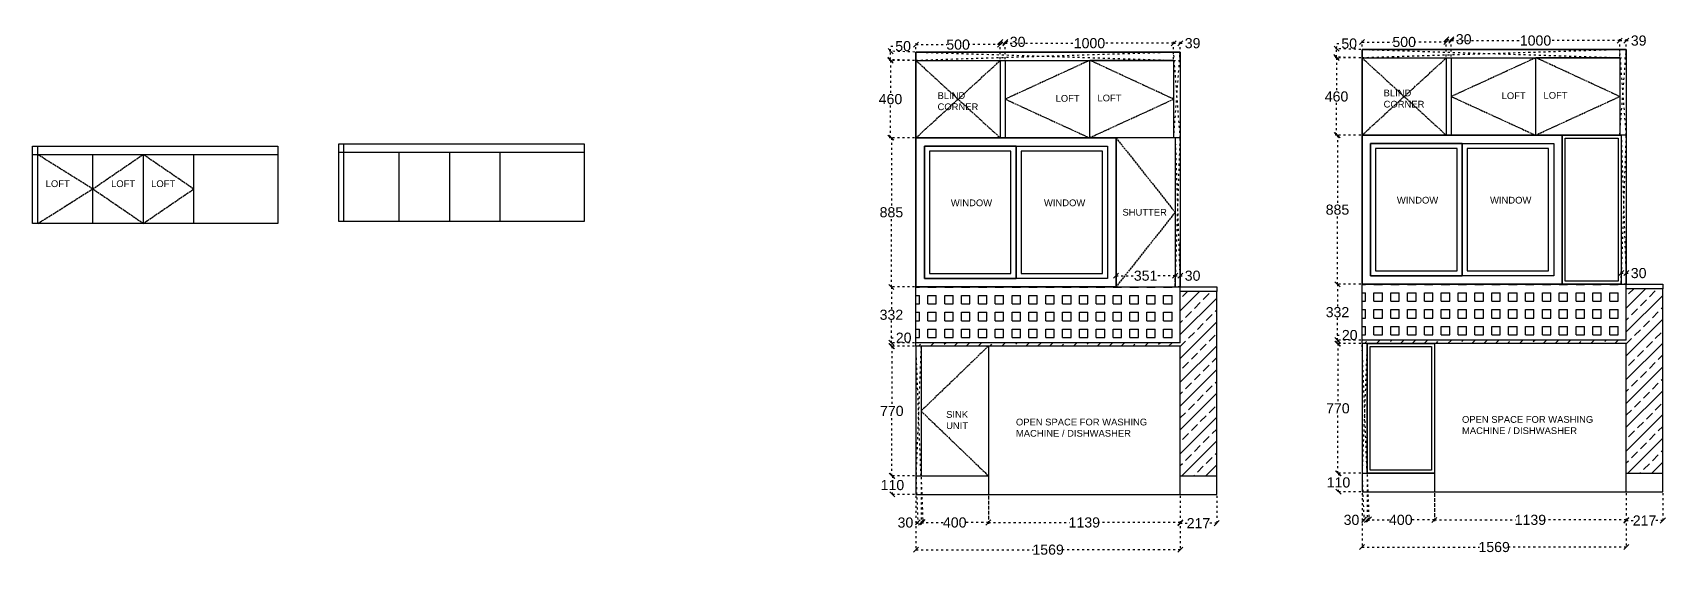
# Model space of a CAD drawing. Header units: millimetres. Extents: x 220712 to 1505573, y -354410 to 241923.
# Drawn here: x 310738 to 320434, y 86423 to 89532 of the extents above; entities that cross this region are included whole.
import ezdxf

# ---------------------------------------------------------------- set-up
doc = ezdxf.new("R2010")
doc.units = ezdxf.units.MM
doc.header["$MEASUREMENT"] = 0
doc.linetypes.add('ACAD_ISO02W100', pattern=[15, 12, -3])
doc.linetypes.add('ACAD_ISO03W100', pattern=[30, 12, -18])
doc.layers.add('Walls', color=253, linetype='Continuous')
doc.styles.get("Standard").update_dxf_attribs({"font": 'arial.ttf'})
doc.dimstyles.get("Standard").update_dxf_attribs({"dimtxt": 60, "dimasz": 30, "dimexe": 7.75, "dimexo": 8.13, "dimgap": 0.63, "dimtad": 0, "dimtih": 1, "dimtoh": 1, "dimdec": 0, "dimzin": 0, "dimtxsty": 'Standard', "dimblk": 'OBLIQUE', "dimcen": 2.25, "dimclrd": 1, "dimclre": 1, "dimclrt": 1, "dimadec": 0, "dimazin": 0, "dimtfac": 1, "dimtdec": 0, "dimtofl": 0, "dimtmove": 0, "dimatfit": 3, "dimfxl": 1, "dimtolj": 1, "dimtzin": 0, "dimlwd": 30, "dimarcsym": 0})

msp = doc.modelspace()

# ---------------------------------------------------------------- texts
at = {"color": 7, "char_height": 40}
for s, width, insert, attachment_point in [('BLIND CORNER', 246.425, (316112, 89178.4), 1), ('LOFT', 246.425, (316813, 89161.7), 1), ('LOFT', 246.425, (317061.5, 89163.9), 1), ('BLIND CORNER', 246.425, (318760.9, 89194), 1), ('LOFT', 246.425, (319461.9, 89177.3), 1), ('LOFT', 246.425, (319710.4, 89179.5), 1), ('LOFT', 246.425, (310816, 88654.9), 1), ('LOFT', 246.425, (311347, 88654.9), 3), ('LOFT', 246.425, (311442, 88654.9), 1), ('WINDOW', 246.425, (316191, 88541.5), 1), ('WINDOW', 246.425, (316744, 88541.5), 1), ('WINDOW', 246.425, (318839.9, 88557.2), 1), ('WINDOW', 246.425, (319392.9, 88557.2), 1), ('SHUTTER', 246.425, (317210, 88485.4), 1), ('SINK\\PUNIT', 246.425, (316163, 87285), 1), ('OPEN SPACE FOR WASHING MACHINE / DISHWASHER ', 828.5, (316577.5, 87239.8), 1), ('OPEN SPACE FOR WASHING MACHINE / DISHWASHER ', 828.5, (319226.4, 87255.4), 1)]:
    msp.add_mtext_dynamic_manual_height_columns(s, width=width, gutter_width=1213, heights=[0], dxfattribs=dict(at, insert=insert, attachment_point=attachment_point))

# ---------------------------------------------------------------- blocks, each defined once
blk = doc.blocks.new('_Oblique')
at = {"color": 0, "linetype": 'ByBlock', "lineweight": -2}
blk.add_line((-0.5, -0.5), (0.5, 0.5), dxfattribs=at)
blk = doc.blocks.new('*D2669')
at = {"layer": 'Defpoints', "color": 0, "linetype": 'ACAD_ISO03W100', "lineweight": -2, "transparency": 16777216}
for p in [(315984, 86900.5), (315844, 86790.5), (315984, 86790.5)]:
    blk.add_point(p, dxfattribs=at)
at = {"layer": 'Walls', "color": 1, "linetype": 'ACAD_ISO03W100', "lineweight": -2, "transparency": 16777216}
for p, q in [((315975.9, 86900.5), (315836.3, 86900.5)), ((315975.9, 86790.5), (315836.3, 86790.5))]:
    blk.add_line(p, q, dxfattribs=at)
at = {"layer": 'Walls', "color": 1, "linetype": 'ACAD_ISO03W100', "lineweight": 30, "transparency": 16777216}
for p, q in [((315844, 86900.5), (315844, 86876.8)), ((315844, 86790.5), (315844, 86814.2))]:
    blk.add_line(p, q, dxfattribs=at)
at = {"layer": 'Walls', "color": 1, "linetype": 'ACAD_ISO03W100', "lineweight": 30, "transparency": 16777216, "xscale": 30, "yscale": 30, "zscale": 30}
for p, rotation in [((315844, 86900.5), 90), ((315844, 86790.5), 270)]:
    blk.add_blockref('_Oblique', p, dxfattribs=dict(at, rotation=rotation))
at = {"layer": 'Walls', "color": 1, "linetype": 'ACAD_ISO03W100', "lineweight": -2, "transparency": 16777216, "insert": (315844, 86845.5), "char_height": 60, "attachment_point": 5}
blk.add_mtext('\\A1;110', dxfattribs=at)
blk = doc.blocks.new('*D2670')
at = {"layer": 'Defpoints', "color": 0, "linetype": 'ACAD_ISO03W100', "lineweight": -2, "transparency": 16777216}
for p in [(315840.5, 87670.5), (315984, 87670.5), (315984, 86900.5)]:
    blk.add_point(p, dxfattribs=at)
at = {"layer": 'Walls', "color": 1, "linetype": 'ACAD_ISO03W100', "lineweight": -2, "transparency": 16777216}
for p, q in [((315975.9, 87670.5), (315832.8, 87670.5)), ((315975.9, 86900.5), (315832.8, 86900.5))]:
    blk.add_line(p, q, dxfattribs=at)
at = {"layer": 'Walls', "color": 1, "linetype": 'ACAD_ISO03W100', "lineweight": 30, "transparency": 16777216}
for p, q in [((315840.5, 87670.5), (315840.5, 87316.8)), ((315840.5, 86900.5), (315840.5, 87254.2))]:
    blk.add_line(p, q, dxfattribs=at)
at = {"layer": 'Walls', "color": 1, "linetype": 'ACAD_ISO03W100', "lineweight": 30, "transparency": 16777216, "xscale": 30, "yscale": 30, "zscale": 30}
for p, rotation in [((315840.5, 87670.5), 90), ((315840.5, 86900.5), 270)]:
    blk.add_blockref('_Oblique', p, dxfattribs=dict(at, rotation=rotation))
at = {"layer": 'Walls', "color": 1, "linetype": 'ACAD_ISO03W100', "lineweight": -2, "transparency": 16777216, "insert": (315840.5, 87285.5), "char_height": 60, "attachment_point": 5}
blk.add_mtext('\\A1;770', dxfattribs=at)
blk = doc.blocks.new('*D2671')
at = {"layer": 'Defpoints', "color": 0, "linetype": 'ACAD_ISO03W100', "lineweight": -2, "transparency": 16777216}
for p in [(315836.8, 87690.5), (315984, 87690.5), (315984, 87670.5)]:
    blk.add_point(p, dxfattribs=at)
at = {"layer": 'Walls', "color": 1, "linetype": 'ACAD_ISO03W100', "lineweight": -2, "transparency": 16777216}
for p, q in [((315975.9, 87690.5), (315829, 87690.5)), ((315975.9, 87670.5), (315829, 87670.5))]:
    blk.add_line(p, q, dxfattribs=at)
at = {"layer": 'Walls', "color": 1, "linetype": 'ACAD_ISO03W100', "lineweight": 30, "transparency": 16777216}
for p, q in [((315836.8, 87690.5), (315836.8, 87720.5)), ((315836.8, 87720.5), (315866.8, 87720.5)), ((315836.8, 87670.5), (315836.8, 87690.5))]:
    blk.add_line(p, q, dxfattribs=at)
at = {"layer": 'Walls', "color": 1, "linetype": 'ACAD_ISO03W100', "lineweight": 30, "transparency": 16777216, "xscale": 30, "yscale": 30, "zscale": 30}
for p, rotation in [((315836.8, 87690.5), 90), ((315836.8, 87670.5), 270)]:
    blk.add_blockref('_Oblique', p, dxfattribs=dict(at, rotation=rotation))
at = {"layer": 'Walls', "color": 1, "linetype": 'ACAD_ISO03W100', "lineweight": -2, "transparency": 16777216, "insert": (315910.8, 87720.5), "char_height": 60, "attachment_point": 5}
blk.add_mtext('\\A1;20', dxfattribs=at)
blk = doc.blocks.new('*D2672')
at = {"layer": 'Defpoints', "color": 0, "linetype": 'ACAD_ISO03W100', "lineweight": -2, "transparency": 16777216}
for p in [(315838, 88022.5), (315984, 88022.5), (315984, 87690.5)]:
    blk.add_point(p, dxfattribs=at)
at = {"layer": 'Walls', "color": 1, "linetype": 'ACAD_ISO03W100', "lineweight": -2, "transparency": 16777216}
for p, q in [((315975.9, 88022.5), (315830.3, 88022.5)), ((315975.9, 87690.5), (315830.3, 87690.5))]:
    blk.add_line(p, q, dxfattribs=at)
at = {"layer": 'Walls', "color": 1, "linetype": 'ACAD_ISO03W100', "lineweight": 30, "transparency": 16777216}
for p, q in [((315838, 88022.5), (315838, 87887.8)), ((315838, 87690.5), (315838, 87825.2))]:
    blk.add_line(p, q, dxfattribs=at)
at = {"layer": 'Walls', "color": 1, "linetype": 'ACAD_ISO03W100', "lineweight": 30, "transparency": 16777216, "xscale": 30, "yscale": 30, "zscale": 30}
for p, rotation in [((315838, 88022.5), 90), ((315838, 87690.5), 270)]:
    blk.add_blockref('_Oblique', p, dxfattribs=dict(at, rotation=rotation))
at = {"layer": 'Walls', "color": 1, "linetype": 'ACAD_ISO03W100', "lineweight": -2, "transparency": 16777216, "insert": (315838, 87856.5), "char_height": 60, "attachment_point": 5}
blk.add_mtext('\\A1;332', dxfattribs=at)
blk = doc.blocks.new('*D2673')
at = {"layer": 'Defpoints', "color": 0, "linetype": 'ACAD_ISO03W100', "lineweight": -2, "transparency": 16777216}
for p in [(315984, 88907.5), (315838, 88022.5), (315984, 88022.5)]:
    blk.add_point(p, dxfattribs=at)
at = {"layer": 'Walls', "color": 1, "linetype": 'ACAD_ISO03W100', "lineweight": -2, "transparency": 16777216}
for p, q in [((315975.9, 88907.5), (315830.3, 88907.5)), ((315975.9, 88022.5), (315830.3, 88022.5))]:
    blk.add_line(p, q, dxfattribs=at)
at = {"layer": 'Walls', "color": 1, "linetype": 'ACAD_ISO03W100', "lineweight": 30, "transparency": 16777216}
for p, q in [((315838, 88907.5), (315838, 88496.3)), ((315838, 88022.5), (315838, 88433.7))]:
    blk.add_line(p, q, dxfattribs=at)
at = {"layer": 'Walls', "color": 1, "linetype": 'ACAD_ISO03W100', "lineweight": 30, "transparency": 16777216, "xscale": 30, "yscale": 30, "zscale": 30}
for p, rotation in [((315838, 88907.5), 90), ((315838, 88022.5), 270)]:
    blk.add_blockref('_Oblique', p, dxfattribs=dict(at, rotation=rotation))
at = {"layer": 'Walls', "color": 1, "linetype": 'ACAD_ISO03W100', "lineweight": -2, "transparency": 16777216, "insert": (315838, 88465), "char_height": 60, "attachment_point": 5}
blk.add_mtext('\\A1;885', dxfattribs=at)
blk = doc.blocks.new('*D2674')
at = {"layer": 'Defpoints', "color": 0, "linetype": 'ACAD_ISO03W100', "lineweight": -2, "transparency": 16777216}
for p in [(315832.5, 89366.5), (315984, 89366.5), (315984, 88907.5)]:
    blk.add_point(p, dxfattribs=at)
at = {"layer": 'Walls', "color": 1, "linetype": 'ACAD_ISO03W100', "lineweight": -2, "transparency": 16777216}
for p, q in [((315975.9, 89366.5), (315824.8, 89366.5)), ((315975.9, 88907.5), (315824.8, 88907.5))]:
    blk.add_line(p, q, dxfattribs=at)
at = {"layer": 'Walls', "color": 1, "linetype": 'ACAD_ISO03W100', "lineweight": 30, "transparency": 16777216}
for p, q in [((315832.5, 89366.5), (315832.5, 89168.3)), ((315832.5, 88907.5), (315832.5, 89105.7))]:
    blk.add_line(p, q, dxfattribs=at)
at = {"layer": 'Walls', "color": 1, "linetype": 'ACAD_ISO03W100', "lineweight": 30, "transparency": 16777216, "xscale": 30, "yscale": 30, "zscale": 30}
for p, rotation in [((315832.5, 89366.5), 90), ((315832.5, 88907.5), 270)]:
    blk.add_blockref('_Oblique', p, dxfattribs=dict(at, rotation=rotation))
at = {"layer": 'Walls', "color": 1, "linetype": 'ACAD_ISO03W100', "lineweight": -2, "transparency": 16777216, "insert": (315832.5, 89137), "char_height": 60, "attachment_point": 5}
blk.add_mtext('\\A1;460', dxfattribs=at)
blk = doc.blocks.new('*D2675')
at = {"layer": 'Defpoints', "color": 0, "linetype": 'ACAD_ISO03W100', "lineweight": -2, "transparency": 16777216}
for p in [(315833.1, 89421.3), (315985.6, 89416.4), (315984, 89366.5)]:
    blk.add_point(p, dxfattribs=at)
at = {"layer": 'Walls', "color": 1, "linetype": 'ACAD_ISO03W100', "lineweight": -2, "transparency": 16777216}
for p, q in [((315977.5, 89416.7), (315825.4, 89421.6)), ((315975.9, 89366.8), (315823.8, 89371.6))]:
    blk.add_line(p, q, dxfattribs=at)
at = {"layer": 'Walls', "color": 1, "linetype": 'ACAD_ISO03W100', "lineweight": 30, "transparency": 16777216}
for p, q in [((315831.5, 89371.4), (315833.1, 89421.3)), ((315833.1, 89421.3), (315834.1, 89451.3)), ((315834.1, 89451.3), (315864.1, 89451.3))]:
    blk.add_line(p, q, dxfattribs=at)
at = {"layer": 'Walls', "color": 1, "linetype": 'ACAD_ISO03W100', "lineweight": 30, "transparency": 16777216, "xscale": 30, "yscale": 30, "zscale": 30}
for p, rotation in [((315833.1, 89421.3), 88.17474837262031), ((315831.5, 89371.4), 268.1747483726203)]:
    blk.add_blockref('_Oblique', p, dxfattribs=dict(at, rotation=rotation))
at = {"layer": 'Walls', "color": 1, "linetype": 'ACAD_ISO03W100', "lineweight": -2, "transparency": 16777216, "insert": (315907.6, 89451.3), "char_height": 60, "attachment_point": 5}
blk.add_mtext('\\A1;50', dxfattribs=at)
blk = doc.blocks.new('*D2676')
at = {"layer": 'Defpoints', "color": 0, "linetype": 'ACAD_ISO03W100', "lineweight": -2, "transparency": 16777216}
for p in [(315984, 86900.5), (316014, 86901.7), (316024.7, 86625.5)]:
    blk.add_point(p, dxfattribs=at)
at = {"layer": 'Walls', "color": 1, "linetype": 'ACAD_ISO03W100', "lineweight": -2, "transparency": 16777216}
for p, q in [((315984.3, 86892.4), (315995.1, 86616.6)), ((316014.3, 86893.5), (316025, 86617.7))]:
    blk.add_line(p, q, dxfattribs=at)
at = {"layer": 'Walls', "color": 1, "linetype": 'ACAD_ISO03W100', "lineweight": 30, "transparency": 16777216}
for p, q in [((315994.8, 86624.3), (315964.8, 86623.1)), ((316024.7, 86625.5), (315994.8, 86624.3))]:
    blk.add_line(p, q, dxfattribs=at)
at = {"layer": 'Walls', "color": 1, "linetype": 'ACAD_ISO03W100', "lineweight": 30, "transparency": 16777216, "xscale": 30, "yscale": 30, "zscale": 30}
for p, rotation in [((315994.8, 86624.3), 182.23117460802), ((316024.7, 86625.5), 2.231174608020061)]:
    blk.add_blockref('_Oblique', p, dxfattribs=dict(at, rotation=rotation))
at = {"layer": 'Walls', "color": 1, "linetype": 'ACAD_ISO03W100', "lineweight": -2, "transparency": 16777216, "insert": (315921.3, 86623.1), "char_height": 60, "attachment_point": 5}
blk.add_mtext('\\A1;30', dxfattribs=at)
blk = doc.blocks.new('*D2677')
at = {"layer": 'Defpoints', "color": 0, "linetype": 'ACAD_ISO03W100', "lineweight": -2, "transparency": 16777216}
for p in [(316014, 86900.5), (316414, 86900.5), (316414, 86623.4)]:
    blk.add_point(p, dxfattribs=at)
at = {"layer": 'Walls', "color": 1, "linetype": 'ACAD_ISO03W100', "lineweight": -2, "transparency": 16777216}
for p, q in [((316014, 86892.4), (316014, 86615.6)), ((316414, 86892.4), (316414, 86615.6))]:
    blk.add_line(p, q, dxfattribs=at)
at = {"layer": 'Walls', "color": 1, "linetype": 'ACAD_ISO03W100', "lineweight": 30, "transparency": 16777216}
for p, q in [((316014, 86623.4), (316146, 86623.4)), ((316414, 86623.4), (316282, 86623.4))]:
    blk.add_line(p, q, dxfattribs=at)
at = {"layer": 'Walls', "color": 1, "linetype": 'ACAD_ISO03W100', "lineweight": 30, "transparency": 16777216, "xscale": 30, "yscale": 30, "zscale": 30, "rotation": 180}
blk.add_blockref('_Oblique', (316014, 86623.4), dxfattribs=at)
at = {"layer": 'Walls', "color": 1, "linetype": 'ACAD_ISO03W100', "lineweight": 30, "transparency": 16777216, "xscale": 30, "yscale": 30, "zscale": 30}
blk.add_blockref('_Oblique', (316414, 86623.4), dxfattribs=at)
at = {"layer": 'Walls', "color": 1, "linetype": 'ACAD_ISO03W100', "lineweight": -2, "transparency": 16777216, "insert": (316214, 86623.4), "char_height": 60, "attachment_point": 5}
blk.add_mtext('\\A1;400', dxfattribs=at)
blk = doc.blocks.new('*D2678')
at = {"layer": 'Defpoints', "color": 0, "linetype": 'ACAD_ISO03W100', "lineweight": -2, "transparency": 16777216}
for p in [(316414, 86790.5), (317553, 86790.5), (316414, 86623.4)]:
    blk.add_point(p, dxfattribs=at)
at = {"layer": 'Walls', "color": 1, "linetype": 'ACAD_ISO03W100', "lineweight": -2, "transparency": 16777216}
for p, q in [((316414, 86782.4), (316414, 86615.6)), ((317553, 86782.4), (317553, 86615.6))]:
    blk.add_line(p, q, dxfattribs=at)
at = {"layer": 'Walls', "color": 1, "linetype": 'ACAD_ISO03W100', "lineweight": 30, "transparency": 16777216}
for p, q in [((316414, 86623.4), (316896, 86623.4)), ((317553, 86623.4), (317071, 86623.4))]:
    blk.add_line(p, q, dxfattribs=at)
at = {"layer": 'Walls', "color": 1, "linetype": 'ACAD_ISO03W100', "lineweight": 30, "transparency": 16777216, "xscale": 30, "yscale": 30, "zscale": 30, "rotation": 180}
blk.add_blockref('_Oblique', (316414, 86623.4), dxfattribs=at)
at = {"layer": 'Walls', "color": 1, "linetype": 'ACAD_ISO03W100', "lineweight": 30, "transparency": 16777216, "xscale": 30, "yscale": 30, "zscale": 30}
blk.add_blockref('_Oblique', (317553, 86623.4), dxfattribs=at)
at = {"layer": 'Walls', "color": 1, "linetype": 'ACAD_ISO03W100', "lineweight": -2, "transparency": 16777216, "insert": (316983.5, 86623.4), "char_height": 60, "attachment_point": 5}
blk.add_mtext('\\A1;1139', dxfattribs=at)
blk = doc.blocks.new('*D2679')
at = {"layer": 'Defpoints', "color": 0, "linetype": 'ACAD_ISO03W100', "lineweight": -2, "transparency": 16777216}
for p in [(317553, 86790.5), (317770, 86790.5), (317553, 86619.6)]:
    blk.add_point(p, dxfattribs=at)
at = {"layer": 'Walls', "color": 1, "linetype": 'ACAD_ISO03W100', "lineweight": -2, "transparency": 16777216}
for p, q in [((317553, 86782.4), (317553, 86611.9)), ((317770, 86782.4), (317770, 86611.9))]:
    blk.add_line(p, q, dxfattribs=at)
at = {"layer": 'Walls', "color": 1, "linetype": 'ACAD_ISO03W100', "lineweight": 30, "transparency": 16777216}
for p, q in [((317553, 86619.6), (317594.1, 86619.6)), ((317770, 86619.6), (317728.9, 86619.6))]:
    blk.add_line(p, q, dxfattribs=at)
at = {"layer": 'Walls', "color": 1, "linetype": 'ACAD_ISO03W100', "lineweight": 30, "transparency": 16777216, "xscale": 30, "yscale": 30, "zscale": 30, "rotation": 180}
blk.add_blockref('_Oblique', (317553, 86619.6), dxfattribs=at)
at = {"layer": 'Walls', "color": 1, "linetype": 'ACAD_ISO03W100', "lineweight": 30, "transparency": 16777216, "xscale": 30, "yscale": 30, "zscale": 30}
blk.add_blockref('_Oblique', (317770, 86619.6), dxfattribs=at)
at = {"layer": 'Walls', "color": 1, "linetype": 'ACAD_ISO03W100', "lineweight": -2, "transparency": 16777216, "insert": (317661.5, 86619.6), "char_height": 60, "attachment_point": 5}
blk.add_mtext('\\A1;217', dxfattribs=at)
blk = doc.blocks.new('*D2680')
at = {"layer": 'Defpoints', "color": 0, "linetype": 'ACAD_ISO03W100', "lineweight": -2, "transparency": 16777216}
for p in [(315984, 86790.5), (317553, 86790.5), (315984, 86462)]:
    blk.add_point(p, dxfattribs=at)
at = {"layer": 'Walls', "color": 1, "linetype": 'ACAD_ISO03W100', "lineweight": -2, "transparency": 16777216}
for p, q in [((315984, 86782.4), (315984, 86454.2)), ((317553, 86782.4), (317553, 86454.2))]:
    blk.add_line(p, q, dxfattribs=at)
at = {"layer": 'Walls', "color": 1, "linetype": 'ACAD_ISO03W100', "lineweight": 30, "transparency": 16777216}
for p, q in [((315984, 86462), (316681, 86462)), ((317553, 86462), (316856, 86462))]:
    blk.add_line(p, q, dxfattribs=at)
at = {"layer": 'Walls', "color": 1, "linetype": 'ACAD_ISO03W100', "lineweight": 30, "transparency": 16777216, "xscale": 30, "yscale": 30, "zscale": 30, "rotation": 180}
blk.add_blockref('_Oblique', (315984, 86462), dxfattribs=at)
at = {"layer": 'Walls', "color": 1, "linetype": 'ACAD_ISO03W100', "lineweight": 30, "transparency": 16777216, "xscale": 30, "yscale": 30, "zscale": 30}
blk.add_blockref('_Oblique', (317553, 86462), dxfattribs=at)
at = {"layer": 'Walls', "color": 1, "linetype": 'ACAD_ISO03W100', "lineweight": -2, "transparency": 16777216, "insert": (316768.5, 86462), "char_height": 60, "attachment_point": 5}
blk.add_mtext('\\A1;1569', dxfattribs=at)
blk = doc.blocks.new('*D2681')
at = {"layer": 'Defpoints', "color": 0, "linetype": 'ACAD_ISO03W100', "lineweight": -2, "transparency": 16777216}
for p in [(317553, 88088.5), (317523, 88022.5), (317553, 88022.5)]:
    blk.add_point(p, dxfattribs=at)
at = {"layer": 'Walls', "color": 1, "linetype": 'ACAD_ISO03W100', "lineweight": -2, "transparency": 16777216}
for p, q in [((317523, 88030.6), (317523, 88096.2)), ((317553, 88030.6), (317553, 88096.2))]:
    blk.add_line(p, q, dxfattribs=at)
at = {"layer": 'Walls', "color": 1, "linetype": 'ACAD_ISO03W100', "lineweight": 30, "transparency": 16777216}
for p, q in [((317523, 88088.5), (317553, 88088.5)), ((317553, 88088.5), (317583, 88088.5))]:
    blk.add_line(p, q, dxfattribs=at)
at = {"layer": 'Walls', "color": 1, "linetype": 'ACAD_ISO03W100', "lineweight": 30, "transparency": 16777216, "xscale": 30, "yscale": 30, "zscale": 30, "rotation": 180}
blk.add_blockref('_Oblique', (317523, 88088.5), dxfattribs=at)
at = {"layer": 'Walls', "color": 1, "linetype": 'ACAD_ISO03W100', "lineweight": 30, "transparency": 16777216, "xscale": 30, "yscale": 30, "zscale": 30}
blk.add_blockref('_Oblique', (317553, 88088.5), dxfattribs=at)
at = {"layer": 'Walls', "color": 1, "linetype": 'ACAD_ISO03W100', "lineweight": -2, "transparency": 16777216, "insert": (317626.5, 88088.5), "char_height": 60, "attachment_point": 5}
blk.add_mtext('\\A1;30', dxfattribs=at)
blk = doc.blocks.new('*D2682')
at = {"layer": 'Defpoints', "color": 0, "linetype": 'ACAD_ISO03W100', "lineweight": -2, "transparency": 16777216}
for p in [(317172, 88088.5), (317172, 88022.5), (317523, 88022.5)]:
    blk.add_point(p, dxfattribs=at)
at = {"layer": 'Walls', "color": 1, "linetype": 'ACAD_ISO03W100', "lineweight": -2, "transparency": 16777216}
for p, q in [((317172, 88030.6), (317172, 88096.2)), ((317523, 88030.6), (317523, 88096.2))]:
    blk.add_line(p, q, dxfattribs=at)
at = {"layer": 'Walls', "color": 1, "linetype": 'ACAD_ISO03W100', "lineweight": 30, "transparency": 16777216}
for p, q in [((317172, 88088.5), (317286.4, 88088.5)), ((317523, 88088.5), (317408.6, 88088.5))]:
    blk.add_line(p, q, dxfattribs=at)
at = {"layer": 'Walls', "color": 1, "linetype": 'ACAD_ISO03W100', "lineweight": 30, "transparency": 16777216, "xscale": 30, "yscale": 30, "zscale": 30, "rotation": 180}
blk.add_blockref('_Oblique', (317172, 88088.5), dxfattribs=at)
at = {"layer": 'Walls', "color": 1, "linetype": 'ACAD_ISO03W100', "lineweight": 30, "transparency": 16777216, "xscale": 30, "yscale": 30, "zscale": 30}
blk.add_blockref('_Oblique', (317523, 88088.5), dxfattribs=at)
at = {"layer": 'Walls', "color": 1, "linetype": 'ACAD_ISO03W100', "lineweight": -2, "transparency": 16777216, "insert": (317347.5, 88088.5), "char_height": 60, "attachment_point": 5}
blk.add_mtext('\\A1;351', dxfattribs=at)
blk = doc.blocks.new('*D2683')
at = {"layer": 'Defpoints', "color": 0, "linetype": 'ACAD_ISO03W100', "lineweight": -2, "transparency": 16777216}
for p in [(316484, 89460.5), (315984, 89366.5), (316484, 89366.5)]:
    blk.add_point(p, dxfattribs=at)
at = {"layer": 'Walls', "color": 1, "linetype": 'ACAD_ISO03W100', "lineweight": -2, "transparency": 16777216}
for p, q in [((315984, 89374.6), (315984, 89468.2)), ((316484, 89374.6), (316484, 89468.2))]:
    blk.add_line(p, q, dxfattribs=at)
at = {"layer": 'Walls', "color": 1, "linetype": 'ACAD_ISO03W100', "lineweight": 30, "transparency": 16777216}
for p, q in [((315984, 89460.5), (316167.2, 89460.5)), ((316484, 89460.5), (316300.8, 89460.5))]:
    blk.add_line(p, q, dxfattribs=at)
at = {"layer": 'Walls', "color": 1, "linetype": 'ACAD_ISO03W100', "lineweight": 30, "transparency": 16777216, "xscale": 30, "yscale": 30, "zscale": 30, "rotation": 180}
blk.add_blockref('_Oblique', (315984, 89460.5), dxfattribs=at)
at = {"layer": 'Walls', "color": 1, "linetype": 'ACAD_ISO03W100', "lineweight": 30, "transparency": 16777216, "xscale": 30, "yscale": 30, "zscale": 30}
blk.add_blockref('_Oblique', (316484, 89460.5), dxfattribs=at)
at = {"layer": 'Walls', "color": 1, "linetype": 'ACAD_ISO03W100', "lineweight": -2, "transparency": 16777216, "insert": (316234, 89460.5), "char_height": 60, "attachment_point": 5}
blk.add_mtext('\\A1;500', dxfattribs=at)
blk = doc.blocks.new('*D2684')
at = {"layer": 'Defpoints', "color": 0, "linetype": 'ACAD_ISO03W100', "lineweight": -2, "transparency": 16777216}
for p in [(317514, 89469), (316514, 89366.5), (317514, 89366.5)]:
    blk.add_point(p, dxfattribs=at)
at = {"layer": 'Walls', "color": 1, "linetype": 'ACAD_ISO03W100', "lineweight": -2, "transparency": 16777216}
for p, q in [((316514, 89374.6), (316514, 89476.8)), ((317514, 89374.6), (317514, 89476.8))]:
    blk.add_line(p, q, dxfattribs=at)
at = {"layer": 'Walls', "color": 1, "linetype": 'ACAD_ISO03W100', "lineweight": 30, "transparency": 16777216}
for p, q in [((316514, 89469), (316926.7, 89469)), ((317514, 89469), (317101.3, 89469))]:
    blk.add_line(p, q, dxfattribs=at)
at = {"layer": 'Walls', "color": 1, "linetype": 'ACAD_ISO03W100', "lineweight": 30, "transparency": 16777216, "xscale": 30, "yscale": 30, "zscale": 30, "rotation": 180}
blk.add_blockref('_Oblique', (316514, 89469), dxfattribs=at)
at = {"layer": 'Walls', "color": 1, "linetype": 'ACAD_ISO03W100', "lineweight": 30, "transparency": 16777216, "xscale": 30, "yscale": 30, "zscale": 30}
blk.add_blockref('_Oblique', (317514, 89469), dxfattribs=at)
at = {"layer": 'Walls', "color": 1, "linetype": 'ACAD_ISO03W100', "lineweight": -2, "transparency": 16777216, "insert": (317014, 89469), "char_height": 60, "attachment_point": 5}
blk.add_mtext('\\A1;1000', dxfattribs=at)
blk = doc.blocks.new('*D2685')
at = {"layer": 'Defpoints', "color": 0, "linetype": 'ACAD_ISO03W100', "lineweight": -2, "transparency": 16777216}
for p in [(316514, 89476.8), (316484, 89366.5), (316514, 89366.5)]:
    blk.add_point(p, dxfattribs=at)
at = {"layer": 'Walls', "color": 1, "linetype": 'ACAD_ISO03W100', "lineweight": -2, "transparency": 16777216}
for p, q in [((316484, 89374.6), (316484, 89484.5)), ((316514, 89374.6), (316514, 89484.5))]:
    blk.add_line(p, q, dxfattribs=at)
at = {"layer": 'Walls', "color": 1, "linetype": 'ACAD_ISO03W100', "lineweight": 30, "transparency": 16777216}
for p, q in [((316484, 89476.8), (316514, 89476.8)), ((316514, 89476.8), (316544, 89476.8))]:
    blk.add_line(p, q, dxfattribs=at)
at = {"layer": 'Walls', "color": 1, "linetype": 'ACAD_ISO03W100', "lineweight": 30, "transparency": 16777216, "xscale": 30, "yscale": 30, "zscale": 30, "rotation": 180}
blk.add_blockref('_Oblique', (316484, 89476.8), dxfattribs=at)
at = {"layer": 'Walls', "color": 1, "linetype": 'ACAD_ISO03W100', "lineweight": 30, "transparency": 16777216, "xscale": 30, "yscale": 30, "zscale": 30}
blk.add_blockref('_Oblique', (316514, 89476.8), dxfattribs=at)
at = {"layer": 'Walls', "color": 1, "linetype": 'ACAD_ISO03W100', "lineweight": -2, "transparency": 16777216, "insert": (316587.5, 89476.8), "char_height": 60, "attachment_point": 5}
blk.add_mtext('\\A1;30', dxfattribs=at)
blk = doc.blocks.new('*D2686')
at = {"layer": 'Defpoints', "color": 0, "linetype": 'ACAD_ISO03W100', "lineweight": -2, "transparency": 16777216}
for p in [(317553, 89469), (317514, 89366.5), (317553, 89366.5)]:
    blk.add_point(p, dxfattribs=at)
at = {"layer": 'Walls', "color": 1, "linetype": 'ACAD_ISO03W100', "lineweight": -2, "transparency": 16777216}
for p, q in [((317514, 89374.6), (317514, 89476.8)), ((317553, 89374.6), (317553, 89476.8))]:
    blk.add_line(p, q, dxfattribs=at)
at = {"layer": 'Walls', "color": 1, "linetype": 'ACAD_ISO03W100', "lineweight": 30, "transparency": 16777216}
for p, q in [((317514, 89469), (317553, 89469)), ((317553, 89469), (317583, 89469))]:
    blk.add_line(p, q, dxfattribs=at)
at = {"layer": 'Walls', "color": 1, "linetype": 'ACAD_ISO03W100', "lineweight": 30, "transparency": 16777216, "xscale": 30, "yscale": 30, "zscale": 30, "rotation": 180}
blk.add_blockref('_Oblique', (317514, 89469), dxfattribs=at)
at = {"layer": 'Walls', "color": 1, "linetype": 'ACAD_ISO03W100', "lineweight": 30, "transparency": 16777216, "xscale": 30, "yscale": 30, "zscale": 30}
blk.add_blockref('_Oblique', (317553, 89469), dxfattribs=at)
at = {"layer": 'Walls', "color": 1, "linetype": 'ACAD_ISO03W100', "lineweight": -2, "transparency": 16777216, "insert": (317626.6, 89469), "char_height": 60, "attachment_point": 5}
blk.add_mtext('\\A1;39', dxfattribs=at)
blk = doc.blocks.new('*D2708')
at = {"layer": 'Defpoints', "color": 0, "linetype": 'ACAD_ISO03W100', "lineweight": -2, "transparency": 16777216}
for p in [(318632.9, 86916.1), (318492.9, 86806.1), (318632.9, 86806.1)]:
    blk.add_point(p, dxfattribs=at)
at = {"layer": 'Walls', "color": 1, "linetype": 'ACAD_ISO03W100', "lineweight": -2, "transparency": 16777216}
for p, q in [((318624.8, 86916.1), (318485.1, 86916.1)), ((318624.8, 86806.1), (318485.1, 86806.1))]:
    blk.add_line(p, q, dxfattribs=at)
at = {"layer": 'Walls', "color": 1, "linetype": 'ACAD_ISO03W100', "lineweight": 30, "transparency": 16777216}
for p, q in [((318492.9, 86916.1), (318492.9, 86892.4)), ((318492.9, 86806.1), (318492.9, 86829.9))]:
    blk.add_line(p, q, dxfattribs=at)
at = {"layer": 'Walls', "color": 1, "linetype": 'ACAD_ISO03W100', "lineweight": 30, "transparency": 16777216, "xscale": 30, "yscale": 30, "zscale": 30}
for p, rotation in [((318492.9, 86916.1), 90), ((318492.9, 86806.1), 270)]:
    blk.add_blockref('_Oblique', p, dxfattribs=dict(at, rotation=rotation))
at = {"layer": 'Walls', "color": 1, "linetype": 'ACAD_ISO03W100', "lineweight": -2, "transparency": 16777216, "insert": (318492.9, 86861.1), "char_height": 60, "attachment_point": 5}
blk.add_mtext('\\A1;110', dxfattribs=at)
blk = doc.blocks.new('*D2709')
at = {"layer": 'Defpoints', "color": 0, "linetype": 'ACAD_ISO03W100', "lineweight": -2, "transparency": 16777216}
for p in [(318489.4, 87686.1), (318632.9, 87686.1), (318632.9, 86916.1)]:
    blk.add_point(p, dxfattribs=at)
at = {"layer": 'Walls', "color": 1, "linetype": 'ACAD_ISO03W100', "lineweight": -2, "transparency": 16777216}
for p, q in [((318624.8, 87686.1), (318481.6, 87686.1)), ((318624.8, 86916.1), (318481.6, 86916.1))]:
    blk.add_line(p, q, dxfattribs=at)
at = {"layer": 'Walls', "color": 1, "linetype": 'ACAD_ISO03W100', "lineweight": 30, "transparency": 16777216}
for p, q in [((318489.4, 87686.1), (318489.4, 87332.4)), ((318489.4, 86916.1), (318489.4, 87269.9))]:
    blk.add_line(p, q, dxfattribs=at)
at = {"layer": 'Walls', "color": 1, "linetype": 'ACAD_ISO03W100', "lineweight": 30, "transparency": 16777216, "xscale": 30, "yscale": 30, "zscale": 30}
for p, rotation in [((318489.4, 87686.1), 90), ((318489.4, 86916.1), 270)]:
    blk.add_blockref('_Oblique', p, dxfattribs=dict(at, rotation=rotation))
at = {"layer": 'Walls', "color": 1, "linetype": 'ACAD_ISO03W100', "lineweight": -2, "transparency": 16777216, "insert": (318489.4, 87301.1), "char_height": 60, "attachment_point": 5}
blk.add_mtext('\\A1;770', dxfattribs=at)
blk = doc.blocks.new('*D2710')
at = {"layer": 'Defpoints', "color": 0, "linetype": 'ACAD_ISO03W100', "lineweight": -2, "transparency": 16777216}
for p in [(318485.6, 87706.1), (318632.9, 87706.1), (318632.9, 87686.1)]:
    blk.add_point(p, dxfattribs=at)
at = {"layer": 'Walls', "color": 1, "linetype": 'ACAD_ISO03W100', "lineweight": -2, "transparency": 16777216}
for p, q in [((318624.8, 87706.1), (318477.9, 87706.1)), ((318624.8, 87686.1), (318477.9, 87686.1))]:
    blk.add_line(p, q, dxfattribs=at)
at = {"layer": 'Walls', "color": 1, "linetype": 'ACAD_ISO03W100', "lineweight": 30, "transparency": 16777216}
for p, q in [((318485.6, 87706.1), (318485.6, 87736.1)), ((318485.6, 87736.1), (318515.6, 87736.1)), ((318485.6, 87686.1), (318485.6, 87706.1))]:
    blk.add_line(p, q, dxfattribs=at)
at = {"layer": 'Walls', "color": 1, "linetype": 'ACAD_ISO03W100', "lineweight": 30, "transparency": 16777216, "xscale": 30, "yscale": 30, "zscale": 30}
for p, rotation in [((318485.6, 87706.1), 90), ((318485.6, 87686.1), 270)]:
    blk.add_blockref('_Oblique', p, dxfattribs=dict(at, rotation=rotation))
at = {"layer": 'Walls', "color": 1, "linetype": 'ACAD_ISO03W100', "lineweight": -2, "transparency": 16777216, "insert": (318559.7, 87736.1), "char_height": 60, "attachment_point": 5}
blk.add_mtext('\\A1;20', dxfattribs=at)
blk = doc.blocks.new('*D2711')
at = {"layer": 'Defpoints', "color": 0, "linetype": 'ACAD_ISO03W100', "lineweight": -2, "transparency": 16777216}
for p in [(318486.9, 88038.1), (318632.9, 88038.1), (318632.9, 87706.1)]:
    blk.add_point(p, dxfattribs=at)
at = {"layer": 'Walls', "color": 1, "linetype": 'ACAD_ISO03W100', "lineweight": -2, "transparency": 16777216}
for p, q in [((318624.8, 88038.1), (318479.1, 88038.1)), ((318624.8, 87706.1), (318479.1, 87706.1))]:
    blk.add_line(p, q, dxfattribs=at)
at = {"layer": 'Walls', "color": 1, "linetype": 'ACAD_ISO03W100', "lineweight": 30, "transparency": 16777216}
for p, q in [((318486.9, 88038.1), (318486.9, 87903.4)), ((318486.9, 87706.1), (318486.9, 87840.8))]:
    blk.add_line(p, q, dxfattribs=at)
at = {"layer": 'Walls', "color": 1, "linetype": 'ACAD_ISO03W100', "lineweight": 30, "transparency": 16777216, "xscale": 30, "yscale": 30, "zscale": 30}
for p, rotation in [((318486.9, 88038.1), 90), ((318486.9, 87706.1), 270)]:
    blk.add_blockref('_Oblique', p, dxfattribs=dict(at, rotation=rotation))
at = {"layer": 'Walls', "color": 1, "linetype": 'ACAD_ISO03W100', "lineweight": -2, "transparency": 16777216, "insert": (318486.9, 87872.1), "char_height": 60, "attachment_point": 5}
blk.add_mtext('\\A1;332', dxfattribs=at)
blk = doc.blocks.new('*D2712')
at = {"layer": 'Defpoints', "color": 0, "linetype": 'ACAD_ISO03W100', "lineweight": -2, "transparency": 16777216}
for p in [(318632.9, 88923.1), (318486.9, 88038.1), (318632.9, 88038.1)]:
    blk.add_point(p, dxfattribs=at)
at = {"layer": 'Walls', "color": 1, "linetype": 'ACAD_ISO03W100', "lineweight": -2, "transparency": 16777216}
for p, q in [((318624.8, 88923.1), (318479.1, 88923.1)), ((318624.8, 88038.1), (318479.1, 88038.1))]:
    blk.add_line(p, q, dxfattribs=at)
at = {"layer": 'Walls', "color": 1, "linetype": 'ACAD_ISO03W100', "lineweight": 30, "transparency": 16777216}
for p, q in [((318486.9, 88923.1), (318486.9, 88511.9)), ((318486.9, 88038.1), (318486.9, 88449.4))]:
    blk.add_line(p, q, dxfattribs=at)
at = {"layer": 'Walls', "color": 1, "linetype": 'ACAD_ISO03W100', "lineweight": 30, "transparency": 16777216, "xscale": 30, "yscale": 30, "zscale": 30}
for p, rotation in [((318486.9, 88923.1), 90), ((318486.9, 88038.1), 270)]:
    blk.add_blockref('_Oblique', p, dxfattribs=dict(at, rotation=rotation))
at = {"layer": 'Walls', "color": 1, "linetype": 'ACAD_ISO03W100', "lineweight": -2, "transparency": 16777216, "insert": (318486.9, 88480.6), "char_height": 60, "attachment_point": 5}
blk.add_mtext('\\A1;885', dxfattribs=at)
blk = doc.blocks.new('*D2713')
at = {"layer": 'Defpoints', "color": 0, "linetype": 'ACAD_ISO03W100', "lineweight": -2, "transparency": 16777216}
for p in [(318481.4, 89382.1), (318632.9, 89382.1), (318632.9, 88923.1)]:
    blk.add_point(p, dxfattribs=at)
at = {"layer": 'Walls', "color": 1, "linetype": 'ACAD_ISO03W100', "lineweight": -2, "transparency": 16777216}
for p, q in [((318624.8, 89382.1), (318473.6, 89382.1)), ((318624.8, 88923.1), (318473.6, 88923.1))]:
    blk.add_line(p, q, dxfattribs=at)
at = {"layer": 'Walls', "color": 1, "linetype": 'ACAD_ISO03W100', "lineweight": 30, "transparency": 16777216}
for p, q in [((318481.4, 89382.1), (318481.4, 89183.9)), ((318481.4, 88923.1), (318481.4, 89121.4))]:
    blk.add_line(p, q, dxfattribs=at)
at = {"layer": 'Walls', "color": 1, "linetype": 'ACAD_ISO03W100', "lineweight": 30, "transparency": 16777216, "xscale": 30, "yscale": 30, "zscale": 30}
for p, rotation in [((318481.4, 89382.1), 90), ((318481.4, 88923.1), 270)]:
    blk.add_blockref('_Oblique', p, dxfattribs=dict(at, rotation=rotation))
at = {"layer": 'Walls', "color": 1, "linetype": 'ACAD_ISO03W100', "lineweight": -2, "transparency": 16777216, "insert": (318481.4, 89152.6), "char_height": 60, "attachment_point": 5}
blk.add_mtext('\\A1;460', dxfattribs=at)
blk = doc.blocks.new('*D2714')
at = {"layer": 'Defpoints', "color": 0, "linetype": 'ACAD_ISO03W100', "lineweight": -2, "transparency": 16777216}
for p in [(318482, 89436.9), (318634.5, 89432.1), (318632.9, 89382.1)]:
    blk.add_point(p, dxfattribs=at)
at = {"layer": 'Walls', "color": 1, "linetype": 'ACAD_ISO03W100', "lineweight": -2, "transparency": 16777216}
for p, q in [((318626.4, 89432.3), (318474.3, 89437.2)), ((318624.8, 89382.4), (318472.7, 89387.2))]:
    blk.add_line(p, q, dxfattribs=at)
at = {"layer": 'Walls', "color": 1, "linetype": 'ACAD_ISO03W100', "lineweight": 30, "transparency": 16777216}
for p, q in [((318480.4, 89387), (318482, 89436.9)), ((318482, 89436.9), (318483, 89466.9)), ((318483, 89466.9), (318513, 89466.9))]:
    blk.add_line(p, q, dxfattribs=at)
at = {"layer": 'Walls', "color": 1, "linetype": 'ACAD_ISO03W100', "lineweight": 30, "transparency": 16777216, "xscale": 30, "yscale": 30, "zscale": 30}
for p, rotation in [((318480.4, 89387), 268.1747483726203), ((318482, 89436.9), 88.17474837262031)]:
    blk.add_blockref('_Oblique', p, dxfattribs=dict(at, rotation=rotation))
at = {"layer": 'Walls', "color": 1, "linetype": 'ACAD_ISO03W100', "lineweight": -2, "transparency": 16777216, "insert": (318556.5, 89466.9), "char_height": 60, "attachment_point": 5}
blk.add_mtext('\\A1;50', dxfattribs=at)
blk = doc.blocks.new('*D2715')
at = {"layer": 'Defpoints', "color": 0, "linetype": 'ACAD_ISO03W100', "lineweight": -2, "transparency": 16777216}
for p in [(318632.9, 86916.1), (318662.8, 86917.3), (318673.6, 86641.1)]:
    blk.add_point(p, dxfattribs=at)
at = {"layer": 'Walls', "color": 1, "linetype": 'ACAD_ISO03W100', "lineweight": -2, "transparency": 16777216}
for p, q in [((318633.2, 86908), (318643.9, 86632.2)), ((318663.2, 86909.2), (318673.9, 86633.4))]:
    blk.add_line(p, q, dxfattribs=at)
at = {"layer": 'Walls', "color": 1, "linetype": 'ACAD_ISO03W100', "lineweight": 30, "transparency": 16777216}
for p, q in [((318643.6, 86639.9), (318613.7, 86638.8)), ((318673.6, 86641.1), (318643.6, 86639.9))]:
    blk.add_line(p, q, dxfattribs=at)
at = {"layer": 'Walls', "color": 1, "linetype": 'ACAD_ISO03W100', "lineweight": 30, "transparency": 16777216, "xscale": 30, "yscale": 30, "zscale": 30}
for p, rotation in [((318643.6, 86639.9), 182.23117460802), ((318673.6, 86641.1), 2.231174608020061)]:
    blk.add_blockref('_Oblique', p, dxfattribs=dict(at, rotation=rotation))
at = {"layer": 'Walls', "color": 1, "linetype": 'ACAD_ISO03W100', "lineweight": -2, "transparency": 16777216, "insert": (318570.2, 86638.8), "char_height": 60, "attachment_point": 5}
blk.add_mtext('\\A1;30', dxfattribs=at)
blk = doc.blocks.new('*D2716')
at = {"layer": 'Defpoints', "color": 0, "linetype": 'ACAD_ISO03W100', "lineweight": -2, "transparency": 16777216}
for p in [(318662.9, 86916.1), (319062.9, 86916.1), (319062.9, 86639)]:
    blk.add_point(p, dxfattribs=at)
at = {"layer": 'Walls', "color": 1, "linetype": 'ACAD_ISO03W100', "lineweight": -2, "transparency": 16777216}
for p, q in [((318662.9, 86908), (318662.9, 86631.3)), ((319062.9, 86908), (319062.9, 86631.3))]:
    blk.add_line(p, q, dxfattribs=at)
at = {"layer": 'Walls', "color": 1, "linetype": 'ACAD_ISO03W100', "lineweight": 30, "transparency": 16777216}
for p, q in [((318662.9, 86639), (318794.9, 86639)), ((319062.9, 86639), (318930.9, 86639))]:
    blk.add_line(p, q, dxfattribs=at)
at = {"layer": 'Walls', "color": 1, "linetype": 'ACAD_ISO03W100', "lineweight": 30, "transparency": 16777216, "xscale": 30, "yscale": 30, "zscale": 30, "rotation": 180}
blk.add_blockref('_Oblique', (318662.9, 86639), dxfattribs=at)
at = {"layer": 'Walls', "color": 1, "linetype": 'ACAD_ISO03W100', "lineweight": 30, "transparency": 16777216, "xscale": 30, "yscale": 30, "zscale": 30}
blk.add_blockref('_Oblique', (319062.9, 86639), dxfattribs=at)
at = {"layer": 'Walls', "color": 1, "linetype": 'ACAD_ISO03W100', "lineweight": -2, "transparency": 16777216, "insert": (318862.9, 86639), "char_height": 60, "attachment_point": 5}
blk.add_mtext('\\A1;400', dxfattribs=at)
blk = doc.blocks.new('*D2717')
at = {"layer": 'Defpoints', "color": 0, "linetype": 'ACAD_ISO03W100', "lineweight": -2, "transparency": 16777216}
for p in [(319062.9, 86806.1), (320201.9, 86806.1), (319062.9, 86639)]:
    blk.add_point(p, dxfattribs=at)
at = {"layer": 'Walls', "color": 1, "linetype": 'ACAD_ISO03W100', "lineweight": -2, "transparency": 16777216}
for p, q in [((319062.9, 86798), (319062.9, 86631.3)), ((320201.9, 86798), (320201.9, 86631.3))]:
    blk.add_line(p, q, dxfattribs=at)
at = {"layer": 'Walls', "color": 1, "linetype": 'ACAD_ISO03W100', "lineweight": 30, "transparency": 16777216}
for p, q in [((319062.9, 86639), (319544.9, 86639)), ((320201.9, 86639), (319719.8, 86639))]:
    blk.add_line(p, q, dxfattribs=at)
at = {"layer": 'Walls', "color": 1, "linetype": 'ACAD_ISO03W100', "lineweight": 30, "transparency": 16777216, "xscale": 30, "yscale": 30, "zscale": 30, "rotation": 180}
blk.add_blockref('_Oblique', (319062.9, 86639), dxfattribs=at)
at = {"layer": 'Walls', "color": 1, "linetype": 'ACAD_ISO03W100', "lineweight": 30, "transparency": 16777216, "xscale": 30, "yscale": 30, "zscale": 30}
blk.add_blockref('_Oblique', (320201.9, 86639), dxfattribs=at)
at = {"layer": 'Walls', "color": 1, "linetype": 'ACAD_ISO03W100', "lineweight": -2, "transparency": 16777216, "insert": (319632.4, 86639), "char_height": 60, "attachment_point": 5}
blk.add_mtext('\\A1;1139', dxfattribs=at)
blk = doc.blocks.new('*D2718')
at = {"layer": 'Defpoints', "color": 0, "linetype": 'ACAD_ISO03W100', "lineweight": -2, "transparency": 16777216}
for p in [(320201.9, 86806.1), (320418.9, 86806.1), (320201.9, 86635.3)]:
    blk.add_point(p, dxfattribs=at)
at = {"layer": 'Walls', "color": 1, "linetype": 'ACAD_ISO03W100', "lineweight": -2, "transparency": 16777216}
for p, q in [((320201.9, 86798), (320201.9, 86627.5)), ((320418.9, 86798), (320418.9, 86627.5))]:
    blk.add_line(p, q, dxfattribs=at)
at = {"layer": 'Walls', "color": 1, "linetype": 'ACAD_ISO03W100', "lineweight": 30, "transparency": 16777216}
for p, q in [((320201.9, 86635.3), (320243, 86635.3)), ((320418.9, 86635.3), (320377.8, 86635.3))]:
    blk.add_line(p, q, dxfattribs=at)
at = {"layer": 'Walls', "color": 1, "linetype": 'ACAD_ISO03W100', "lineweight": 30, "transparency": 16777216, "xscale": 30, "yscale": 30, "zscale": 30, "rotation": 180}
blk.add_blockref('_Oblique', (320201.9, 86635.3), dxfattribs=at)
at = {"layer": 'Walls', "color": 1, "linetype": 'ACAD_ISO03W100', "lineweight": 30, "transparency": 16777216, "xscale": 30, "yscale": 30, "zscale": 30}
blk.add_blockref('_Oblique', (320418.9, 86635.3), dxfattribs=at)
at = {"layer": 'Walls', "color": 1, "linetype": 'ACAD_ISO03W100', "lineweight": -2, "transparency": 16777216, "insert": (320310.4, 86635.3), "char_height": 60, "attachment_point": 5}
blk.add_mtext('\\A1;217', dxfattribs=at)
blk = doc.blocks.new('*D2706')
at = {"layer": 'Defpoints', "color": 0, "linetype": 'ACAD_ISO03W100', "lineweight": -2, "transparency": 16777216}
for p in [(318632.9, 86806.1), (320201.9, 86806.1), (318632.9, 86477.6)]:
    blk.add_point(p, dxfattribs=at)
at = {"layer": 'Walls', "color": 1, "linetype": 'ACAD_ISO03W100', "lineweight": -2, "transparency": 16777216}
for p, q in [((318632.9, 86798), (318632.9, 86469.9)), ((320201.9, 86798), (320201.9, 86469.9))]:
    blk.add_line(p, q, dxfattribs=at)
at = {"layer": 'Walls', "color": 1, "linetype": 'ACAD_ISO03W100', "lineweight": 30, "transparency": 16777216}
for p, q in [((318632.9, 86477.6), (319329.9, 86477.6)), ((320201.9, 86477.6), (319504.8, 86477.6))]:
    blk.add_line(p, q, dxfattribs=at)
at = {"layer": 'Walls', "color": 1, "linetype": 'ACAD_ISO03W100', "lineweight": 30, "transparency": 16777216, "xscale": 30, "yscale": 30, "zscale": 30, "rotation": 180}
blk.add_blockref('_Oblique', (318632.9, 86477.6), dxfattribs=at)
at = {"layer": 'Walls', "color": 1, "linetype": 'ACAD_ISO03W100', "lineweight": 30, "transparency": 16777216, "xscale": 30, "yscale": 30, "zscale": 30}
blk.add_blockref('_Oblique', (320201.9, 86477.6), dxfattribs=at)
at = {"layer": 'Walls', "color": 1, "linetype": 'ACAD_ISO03W100', "lineweight": -2, "transparency": 16777216, "insert": (319417.4, 86477.6), "char_height": 60, "attachment_point": 5}
blk.add_mtext('\\A1;1569', dxfattribs=at)
blk = doc.blocks.new('*D2719')
at = {"layer": 'Defpoints', "color": 0, "linetype": 'ACAD_ISO03W100', "lineweight": -2, "transparency": 16777216}
for p in [(320171.9, 88038.1), (320201.9, 88104.1), (320201.9, 88038.1)]:
    blk.add_point(p, dxfattribs=at)
at = {"layer": 'Walls', "color": 1, "linetype": 'ACAD_ISO03W100', "lineweight": -2, "transparency": 16777216}
for p, q in [((320171.9, 88046.3), (320171.9, 88111.9)), ((320201.9, 88046.3), (320201.9, 88111.9))]:
    blk.add_line(p, q, dxfattribs=at)
at = {"layer": 'Walls', "color": 1, "linetype": 'ACAD_ISO03W100', "lineweight": 30, "transparency": 16777216}
for p, q in [((320171.9, 88104.1), (320201.9, 88104.1)), ((320201.9, 88104.1), (320231.9, 88104.1))]:
    blk.add_line(p, q, dxfattribs=at)
at = {"layer": 'Walls', "color": 1, "linetype": 'ACAD_ISO03W100', "lineweight": 30, "transparency": 16777216, "xscale": 30, "yscale": 30, "zscale": 30, "rotation": 180}
blk.add_blockref('_Oblique', (320171.9, 88104.1), dxfattribs=at)
at = {"layer": 'Walls', "color": 1, "linetype": 'ACAD_ISO03W100', "lineweight": 30, "transparency": 16777216, "xscale": 30, "yscale": 30, "zscale": 30}
blk.add_blockref('_Oblique', (320201.9, 88104.1), dxfattribs=at)
at = {"layer": 'Walls', "color": 1, "linetype": 'ACAD_ISO03W100', "lineweight": -2, "transparency": 16777216, "insert": (320275.4, 88104.1), "char_height": 60, "attachment_point": 5}
blk.add_mtext('\\A1;30', dxfattribs=at)
blk = doc.blocks.new('*D2721')
at = {"layer": 'Defpoints', "color": 0, "linetype": 'ACAD_ISO03W100', "lineweight": -2, "transparency": 16777216}
for p in [(319132.9, 89476.1), (318632.9, 89382.1), (319132.9, 89382.1)]:
    blk.add_point(p, dxfattribs=at)
at = {"layer": 'Walls', "color": 1, "linetype": 'ACAD_ISO03W100', "lineweight": -2, "transparency": 16777216}
for p, q in [((318632.9, 89390.3), (318632.9, 89483.9)), ((319132.9, 89390.3), (319132.9, 89483.9))]:
    blk.add_line(p, q, dxfattribs=at)
at = {"layer": 'Walls', "color": 1, "linetype": 'ACAD_ISO03W100', "lineweight": 30, "transparency": 16777216}
for p, q in [((318632.9, 89476.1), (318816.1, 89476.1)), ((319132.9, 89476.1), (318949.7, 89476.1))]:
    blk.add_line(p, q, dxfattribs=at)
at = {"layer": 'Walls', "color": 1, "linetype": 'ACAD_ISO03W100', "lineweight": 30, "transparency": 16777216, "xscale": 30, "yscale": 30, "zscale": 30, "rotation": 180}
blk.add_blockref('_Oblique', (318632.9, 89476.1), dxfattribs=at)
at = {"layer": 'Walls', "color": 1, "linetype": 'ACAD_ISO03W100', "lineweight": 30, "transparency": 16777216, "xscale": 30, "yscale": 30, "zscale": 30}
blk.add_blockref('_Oblique', (319132.9, 89476.1), dxfattribs=at)
at = {"layer": 'Walls', "color": 1, "linetype": 'ACAD_ISO03W100', "lineweight": -2, "transparency": 16777216, "insert": (318882.9, 89476.1), "char_height": 60, "attachment_point": 5}
blk.add_mtext('\\A1;500', dxfattribs=at)
blk = doc.blocks.new('*D2722')
at = {"layer": 'Defpoints', "color": 0, "linetype": 'ACAD_ISO03W100', "lineweight": -2, "transparency": 16777216}
for p in [(320162.9, 89484.6), (319162.9, 89382.1), (320162.9, 89382.1)]:
    blk.add_point(p, dxfattribs=at)
at = {"layer": 'Walls', "color": 1, "linetype": 'ACAD_ISO03W100', "lineweight": -2, "transparency": 16777216}
for p, q in [((319162.9, 89390.3), (319162.9, 89492.4)), ((320162.9, 89390.3), (320162.9, 89492.4))]:
    blk.add_line(p, q, dxfattribs=at)
at = {"layer": 'Walls', "color": 1, "linetype": 'ACAD_ISO03W100', "lineweight": 30, "transparency": 16777216}
for p, q in [((319162.9, 89484.6), (319575.6, 89484.6)), ((320162.9, 89484.6), (319750.2, 89484.6))]:
    blk.add_line(p, q, dxfattribs=at)
at = {"layer": 'Walls', "color": 1, "linetype": 'ACAD_ISO03W100', "lineweight": 30, "transparency": 16777216, "xscale": 30, "yscale": 30, "zscale": 30, "rotation": 180}
blk.add_blockref('_Oblique', (319162.9, 89484.6), dxfattribs=at)
at = {"layer": 'Walls', "color": 1, "linetype": 'ACAD_ISO03W100', "lineweight": 30, "transparency": 16777216, "xscale": 30, "yscale": 30, "zscale": 30}
blk.add_blockref('_Oblique', (320162.9, 89484.6), dxfattribs=at)
at = {"layer": 'Walls', "color": 1, "linetype": 'ACAD_ISO03W100', "lineweight": -2, "transparency": 16777216, "insert": (319662.9, 89484.6), "char_height": 60, "attachment_point": 5}
blk.add_mtext('\\A1;1000', dxfattribs=at)
blk = doc.blocks.new('*D2707')
at = {"layer": 'Defpoints', "color": 0, "linetype": 'ACAD_ISO03W100', "lineweight": -2, "transparency": 16777216}
for p in [(319162.9, 89492.4), (319132.9, 89382.1), (319162.9, 89382.1)]:
    blk.add_point(p, dxfattribs=at)
at = {"layer": 'Walls', "color": 1, "linetype": 'ACAD_ISO03W100', "lineweight": -2, "transparency": 16777216}
for p, q in [((319132.9, 89390.3), (319132.9, 89500.1)), ((319162.9, 89390.3), (319162.9, 89500.1))]:
    blk.add_line(p, q, dxfattribs=at)
at = {"layer": 'Walls', "color": 1, "linetype": 'ACAD_ISO03W100', "lineweight": 30, "transparency": 16777216}
for p, q in [((319132.9, 89492.4), (319162.9, 89492.4)), ((319162.9, 89492.4), (319192.9, 89492.4))]:
    blk.add_line(p, q, dxfattribs=at)
at = {"layer": 'Walls', "color": 1, "linetype": 'ACAD_ISO03W100', "lineweight": 30, "transparency": 16777216, "xscale": 30, "yscale": 30, "zscale": 30, "rotation": 180}
blk.add_blockref('_Oblique', (319132.9, 89492.4), dxfattribs=at)
at = {"layer": 'Walls', "color": 1, "linetype": 'ACAD_ISO03W100', "lineweight": 30, "transparency": 16777216, "xscale": 30, "yscale": 30, "zscale": 30}
blk.add_blockref('_Oblique', (319162.9, 89492.4), dxfattribs=at)
at = {"layer": 'Walls', "color": 1, "linetype": 'ACAD_ISO03W100', "lineweight": -2, "transparency": 16777216, "insert": (319236.4, 89492.4), "char_height": 60, "attachment_point": 5}
blk.add_mtext('\\A1;30', dxfattribs=at)
blk = doc.blocks.new('*D2723')
at = {"layer": 'Defpoints', "color": 0, "linetype": 'ACAD_ISO03W100', "lineweight": -2, "transparency": 16777216}
for p in [(320201.9, 89484.6), (320162.9, 89382.1), (320201.9, 89382.1)]:
    blk.add_point(p, dxfattribs=at)
at = {"layer": 'Walls', "color": 1, "linetype": 'ACAD_ISO03W100', "lineweight": -2, "transparency": 16777216}
for p, q in [((320162.9, 89390.3), (320162.9, 89492.4)), ((320201.9, 89390.3), (320201.9, 89492.4))]:
    blk.add_line(p, q, dxfattribs=at)
at = {"layer": 'Walls', "color": 1, "linetype": 'ACAD_ISO03W100', "lineweight": 30, "transparency": 16777216}
for p, q in [((320162.9, 89484.6), (320201.9, 89484.6)), ((320201.9, 89484.6), (320231.9, 89484.6))]:
    blk.add_line(p, q, dxfattribs=at)
at = {"layer": 'Walls', "color": 1, "linetype": 'ACAD_ISO03W100', "lineweight": 30, "transparency": 16777216, "xscale": 30, "yscale": 30, "zscale": 30, "rotation": 180}
blk.add_blockref('_Oblique', (320162.9, 89484.6), dxfattribs=at)
at = {"layer": 'Walls', "color": 1, "linetype": 'ACAD_ISO03W100', "lineweight": 30, "transparency": 16777216, "xscale": 30, "yscale": 30, "zscale": 30}
blk.add_blockref('_Oblique', (320201.9, 89484.6), dxfattribs=at)
at = {"layer": 'Walls', "color": 1, "linetype": 'ACAD_ISO03W100', "lineweight": -2, "transparency": 16777216, "insert": (320275.5, 89484.6), "char_height": 60, "attachment_point": 5}
blk.add_mtext('\\A1;39', dxfattribs=at)

# ---------------------------------------------------------------- dimensions: what is measured, and where the dimension line sits
at = {"layer": 'Walls', "color": 1, "linetype": 'ACAD_ISO03W100', "lineweight": -2}
for p1, p2, picture, middle in [((315984, 89366.5), (315985.6, 89416.4), '*D2675', (315907.6, 89451.3)), ((318632.9, 89382.1), (318634.5, 89432.1), '*D2714', (318556.5, 89466.9))]:
    dim = msp.add_aligned_dim(p1=p1, p2=p2, distance=152.6, dimstyle='Standard', dxfattribs=at)
    dim.commit()
    dim.dimension.update_dxf_attribs({"geometry": picture, "text_midpoint": middle})
for base, p1, p2, picture, middle in [((316484, 89460.5), (315984, 89366.5), (316484, 89366.5), '*D2683', (316234, 89460.5)), ((316514, 89476.8), (316484, 89366.5), (316514, 89366.5), '*D2685', (316587.5, 89476.8)), ((317514, 89469), (316514, 89366.5), (317514, 89366.5), '*D2684', (317014, 89469)), ((317553, 89469), (317514, 89366.5), (317553, 89366.5), '*D2686', (317626.6, 89469)), ((319132.9, 89476.1), (318632.9, 89382.1), (319132.9, 89382.1), '*D2721', (318882.9, 89476.1)), ((319162.9, 89492.4), (319132.9, 89382.1), (319162.9, 89382.1), '*D2707', (319236.4, 89492.4)), ((320162.9, 89484.6), (319162.9, 89382.1), (320162.9, 89382.1), '*D2722', (319662.9, 89484.6)), ((320201.9, 89484.6), (320162.9, 89382.1), (320201.9, 89382.1), '*D2723', (320275.5, 89484.6)), ((320201.9, 88104.1), (320171.9, 88038.1), (320201.9, 88038.1), '*D2719', (320275.4, 88104.1)), ((317172, 88088.5), (317523, 88022.5), (317172, 88022.5), '*D2682', (317347.5, 88088.5)), ((317553, 88088.5), (317523, 88022.5), (317553, 88022.5), '*D2681', (317626.5, 88088.5)), ((316414, 86623.4), (316014, 86900.5), (316414, 86900.5), '*D2677', (316214, 86623.4)), ((319062.9, 86639), (318662.9, 86916.1), (319062.9, 86916.1), '*D2716', (318862.9, 86639)), ((315984, 86462), (317553, 86790.5), (315984, 86790.5), '*D2680', (316768.5, 86462)), ((316414, 86623.4), (317553, 86790.5), (316414, 86790.5), '*D2678', (316983.5, 86623.4)), ((317553, 86619.6), (317770, 86790.5), (317553, 86790.5), '*D2679', (317661.5, 86619.6)), ((318632.9, 86477.6), (320201.9, 86806.1), (318632.9, 86806.1), '*D2706', (319417.4, 86477.6)), ((319062.9, 86639), (320201.9, 86806.1), (319062.9, 86806.1), '*D2717', (319632.4, 86639)), ((320201.9, 86635.3), (320418.9, 86806.1), (320201.9, 86806.1), '*D2718', (320310.4, 86635.3))]:
    dim = msp.add_linear_dim(base=base, p1=p1, p2=p2, dimstyle='Standard', dxfattribs=at)
    dim.commit()
    dim.dimension.update_dxf_attribs({"geometry": picture, "text_midpoint": middle})
for base, p1, p2, picture, middle in [((318481.4, 89382.1), (318632.9, 88923.1), (318632.9, 89382.1), '*D2713', (318481.4, 89152.6)), ((315832.5, 89366.5), (315984, 88907.5), (315984, 89366.5), '*D2674', (315832.5, 89137))]:
    dim = msp.add_linear_dim(base=base, p1=p1, p2=p2, angle=90, text='460', dimstyle='Standard', dxfattribs=at)
    dim.commit()
    dim.dimension.update_dxf_attribs({"geometry": picture, "text_midpoint": middle})
for base, p1, p2, picture, middle in [((315838, 88022.5), (315984, 88907.5), (315984, 88022.5), '*D2673', (315838, 88465)), ((318486.9, 88038.1), (318632.9, 88923.1), (318632.9, 88038.1), '*D2712', (318486.9, 88480.6)), ((315838, 88022.5), (315984, 87690.5), (315984, 88022.5), '*D2672', (315838, 87856.5)), ((318486.9, 88038.1), (318632.9, 87706.1), (318632.9, 88038.1), '*D2711', (318486.9, 87872.1)), ((315836.8, 87690.5), (315984, 87670.5), (315984, 87690.5), '*D2671', (315910.8, 87720.5)), ((318485.6, 87706.1), (318632.9, 87686.1), (318632.9, 87706.1), '*D2710', (318559.7, 87736.1)), ((315840.5, 87670.5), (315984, 86900.5), (315984, 87670.5), '*D2670', (315840.5, 87285.5)), ((318489.4, 87686.1), (318632.9, 86916.1), (318632.9, 87686.1), '*D2709', (318489.4, 87301.1)), ((315844, 86790.5), (315984, 86900.5), (315984, 86790.5), '*D2669', (315844, 86845.5)), ((318492.9, 86806.1), (318632.9, 86916.1), (318632.9, 86806.1), '*D2708', (318492.9, 86861.1))]:
    dim = msp.add_linear_dim(base=base, p1=p1, p2=p2, angle=90, dimstyle='Standard', dxfattribs=at)
    dim.commit()
    dim.dimension.update_dxf_attribs({"geometry": picture, "text_midpoint": middle})
for base, p1, p2, picture, middle in [((316024.7, 86625.5), (315984, 86900.5), (316014, 86901.7), '*D2676', (315921.3, 86623.1)), ((318673.6, 86641.1), (318632.9, 86916.1), (318662.8, 86917.3), '*D2715', (318570.2, 86638.8))]:
    dim = msp.add_linear_dim(base=base, p1=p1, p2=p2, angle=2.23117, dimstyle='Standard', dxfattribs=at)
    dim.commit()
    dim.dimension.update_dxf_attribs({"geometry": picture, "text_midpoint": middle, "dimtype": 161})

# ---------------------------------------------------------------- hatches: boundary and pattern name
at = {"layer": 'Walls', "linetype": 'ACAD_ISO02W100', "lineweight": -2, "true_color": 0xc7c8ca}
h = msp.add_hatch(dxfattribs=at)
h.set_pattern_fill('SQUARE', color=9, scale=400)
h.set_pattern_definition([(0, (903.387, 5337.134), (0, 50), [50, -50]), (90, (903.387, 5337.134), (-50, 3e-15), [50, -50])])
h.paths.add_polyline_path([(318632.9, 88038.1), (318632.9, 87706.1), (320201.9, 87706.1), (320201.9, 88038.1)])
h = msp.add_hatch(dxfattribs=at)
h.set_pattern_fill('SQUARE', color=9, scale=400)
h.set_pattern_definition([(0, (-1745.5, 5321.5), (0, 50), [50, -50]), (90, (-1745.5, 5321.5), (-50, 3e-15), [50, -50])])
h.paths.add_polyline_path([(315984, 88022.5), (315984, 87690.5), (317553, 87690.5), (317553, 88022.5)])
at = {"layer": 'Walls', "linetype": 'ACAD_ISO03W100', "lineweight": -2, "true_color": 0xc7c8ca}
h = msp.add_hatch(dxfattribs=at)
h.set_pattern_fill('ANSI33', color=9, scale=400)
h.set_pattern_definition([(45, (-1745.5, 5321.5), (-70.710678, 70.710678), []), (45, (-1674.79, 5321.5), (-70.710678, 70.710678), [50, -25])])
h.paths.add_polyline_path([(317770, 87995.5), (317553, 87995.5), (317553, 87690.5), (315984, 87690.5), (315984, 87670.5), (317553, 87670.5), (317553, 86900.5), (317770, 86900.5)])
h = msp.add_hatch(dxfattribs=at)
h.set_pattern_fill('ANSI33', color=9, scale=400)
h.set_pattern_definition([(45, (903.39, 5337.13), (-70.710678, 70.710678), []), (45, (974.1, 5337.13), (-70.710678, 70.710678), [50, -25])])
h.paths.add_polyline_path([(320418.9, 88011.1), (320201.9, 88011.1), (320201.9, 87706.1), (318632.9, 87706.1), (318632.9, 87686.1), (320201.9, 87686.1), (320201.9, 86916.1), (320418.9, 86916.1)])

# ---------------------------------------------------------------- linework, layer by layer
at = {"layer": 'Walls', "color": 177, "lineweight": -2, "true_color": 0x293189}
for p, q in [((317553, 89416.5), (315984, 89416.5)), ((315984, 87670.5), (315984, 89416.5)), ((315984, 89416.5), (317553, 89416.5)), ((315984, 89416.5), (315984, 88907.5)), ((317553, 89416.5), (317553, 88022.5)), ((320201.9, 89432.1), (318632.9, 89432.1)), ((318632.9, 87686.1), (318632.9, 89432.1)), ((318632.9, 89432.1), (320201.9, 89432.1)), ((318632.9, 89432.1), (318632.9, 88923.1)), ((320201.9, 89432.1), (320201.9, 88038.1)), ((315984, 89366.5), (317514, 89366.5)), ((316484, 89366.5), (316484, 88907.5)), ((316514, 89366.5), (316514, 88907.5)), ((316514, 89366.5), (317514, 89366.5)), ((317014, 89366.5), (317014, 88907.5)), ((317514, 89366.5), (317018.5, 89366.5)), ((317514, 89366.5), (317514, 88907.5)), ((318632.9, 89382.1), (320162.9, 89382.1)), ((319132.9, 89382.1), (319132.9, 88923.1)), ((319162.9, 89382.1), (319162.9, 88923.1)), ((319162.9, 89382.1), (320162.9, 89382.1)), ((319662.9, 89382.1), (319662.9, 88923.1)), ((320162.9, 89382.1), (319667.4, 89382.1)), ((320162.9, 89382.1), (320162.9, 88923.1)), ((317553, 88907.5), (315984, 88907.5)), ((317172, 88907.5), (315984, 88907.5)), ((315984, 88907.5), (315984, 88022.5)), ((317172, 88022.5), (317172, 88907.5)), ((317523, 88907.5), (317523, 88022.5)), ((320201.9, 88923.1), (318632.9, 88923.1)), ((319820.9, 88923.1), (318632.9, 88923.1)), ((318632.9, 88923.1), (318632.9, 88038.1)), ((319820.9, 88038.1), (319820.9, 88923.1)), ((320171.9, 88923.1), (320171.9, 88038.1)), ((310738.5, 88858.5), (312194.5, 88858.5)), ((310738.5, 88398.5), (310738.5, 88858.5)), ((310768.5, 88398.5), (310768.5, 88858.5)), ((312194.5, 88858.5), (312194.5, 88398.5)), ((312557, 88871.5), (314013, 88871.5)), ((312557, 88411.5), (312557, 88871.5)), ((312557, 88821.5), (314013, 88821.5)), ((312587, 88411.5), (312587, 88871.5)), ((312913, 88821.5), (312913, 88411.5)), ((313213, 88821.5), (313213, 88411.5)), ((313513, 88821.5), (313513, 88411.5)), ((314013, 88871.5), (314013, 88411.5)), ((316578, 88857.5), (316578, 88072.5)), ((319226.9, 88873.1), (319226.9, 88088.1)), ((310738.5, 88808.5), (312194.5, 88808.5)), ((311094.5, 88808.5), (311094.5, 88398.5)), ((311394.5, 88808.5), (311394.5, 88398.5)), ((311694.5, 88808.5), (311694.5, 88398.5)), ((312194.5, 88398.5), (310738.5, 88398.5)), ((314013, 88411.5), (312557, 88411.5)), ((317553, 87690.5), (317553, 88290.5)), ((317553, 88290.5), (317553, 88290.5)), ((320201.9, 87706.1), (320201.9, 88306.1)), ((320201.9, 88306.1), (320201.9, 88306.1)), ((319820.9, 88038.1), (318632.9, 88038.1)), ((318632.9, 88038.1), (320201.9, 88038.1)), ((319820.9, 88038.1), (319820.9, 88038.1)), ((320201.9, 88011.1), (320201.9, 88038.1)), ((320201.9, 88038.1), (320418.9, 88038.1)), ((320418.9, 88038.1), (320418.9, 88011.1)), ((317172, 88022.5), (315984, 88022.5)), ((315984, 88022.5), (317553, 88022.5)), ((317172, 88022.5), (317172, 88022.5)), ((317553, 87995.5), (317553, 88022.5)), ((317553, 88022.5), (317770, 88022.5)), ((317770, 87995.5), (317553, 87995.5)), ((317770, 88022.5), (317770, 87995.5)), ((317770, 86790.5), (317770, 87995.5)), ((320418.9, 88011.1), (320201.9, 88011.1)), ((320418.9, 86806.1), (320418.9, 88011.1)), ((317553, 87690.5), (315984, 87690.5)), ((317553, 87670.5), (315984, 87670.5)), ((315984, 87670.5), (315984, 86790.5)), ((316014, 87670.5), (316014, 86900.5)), ((316414, 87670.5), (316414, 86790.5)), ((317553, 86790.5), (317553, 87670.5)), ((320201.9, 87706.1), (318632.9, 87706.1)), ((320201.9, 87686.1), (318632.9, 87686.1)), ((318632.9, 87686.1), (318632.9, 86806.1)), ((318662.9, 87686.1), (318662.9, 86916.1)), ((319062.9, 87686.1), (319062.9, 86806.1)), ((320201.9, 86806.1), (320201.9, 87686.1)), ((315984, 86900.5), (316414, 86900.5)), ((317553, 86900.5), (317770, 86900.5)), ((318632.9, 86916.1), (319062.9, 86916.1)), ((320201.9, 86916.1), (320418.9, 86916.1)), ((315984, 86790.5), (317553, 86790.5)), ((317553, 86790.5), (317770, 86790.5)), ((318632.9, 86806.1), (320201.9, 86806.1)), ((320201.9, 86806.1), (320418.9, 86806.1))]:
    msp.add_line(p, q, dxfattribs=at)
at = {"layer": 'Walls', "color": 1, "linetype": 'ACAD_ISO03W100', "lineweight": -2}
for p, q in [((317553, 89416.5), (315984, 89366.5)), ((315984, 89366.5), (315984, 89416.5)), ((315984, 89416.5), (317553, 89366.5)), ((317553, 88907.5), (317514, 89416.5)), ((317514, 88907.2), (317553, 89416.5)), ((317553, 89366.5), (317551.4, 89416.4)), ((320201.9, 89432.1), (318632.9, 89382.1)), ((318632.9, 89382.1), (318632.9, 89432.1)), ((318632.9, 89432.1), (320201.9, 89382.1)), ((320201.9, 88923.1), (320162.9, 89432.1)), ((320162.9, 88922.8), (320201.9, 89432.1)), ((320201.9, 89382.1), (320200.3, 89432.1)), ((317523, 88907.5), (317553, 88022.5)), ((317523, 88022.5), (317553, 88907.5)), ((320171.9, 88923.1), (320201.9, 88038.1)), ((320171.9, 88038.1), (320201.9, 88923.1)), ((320201.9, 88038.1), (320171.9, 88038.1)), ((317553, 88022.5), (317523, 88022.5)), ((316014, 87670.5), (315984, 86900.5)), ((316014, 86900.5), (315984, 87670.5)), ((318662.9, 87686.1), (318632.9, 86916.1)), ((318662.9, 86916.1), (318632.9, 87686.1)), ((315984, 86900.5), (316014, 86900.5)), ((318632.9, 86916.1), (318662.9, 86916.1))]:
    msp.add_line(p, q, dxfattribs=at)
at = {"layer": 'Walls', "color": 0, "linetype": 'ACAD_ISO02W100', "lineweight": -2}
for p, q in [((315984, 88907.5), (316484, 89366.5)), ((315984, 89366.5), (316484, 88907.5)), ((317014, 89366.5), (316514, 89137)), ((317514, 89137), (317018.5, 89366.5)), ((318632.9, 88923.1), (319132.9, 89382.1)), ((318632.9, 89382.1), (319132.9, 88923.1)), ((319662.9, 89382.1), (319162.9, 89152.6)), ((320162.9, 89152.6), (319667.4, 89382.1)), ((316514, 89137), (317014, 88907.5)), ((317014, 88907.5), (317514, 89137)), ((319162.9, 89152.6), (319662.9, 88923.1)), ((319662.9, 88923.1), (320162.9, 89152.6)), ((317172, 88907.5), (317523, 88465)), ((311094.5, 88603.5), (310768.5, 88808.5)), ((311094.5, 88603.5), (311394.5, 88808.5)), ((311694.5, 88603.5), (311394.5, 88808.5)), ((310768.5, 88398.5), (311094.5, 88603.5)), ((311394.5, 88398.5), (311094.5, 88603.5)), ((311394.5, 88398.5), (311694.5, 88603.5)), ((317523, 88465), (317172, 88022.5)), ((316414, 87670.5), (316014, 87285.5)), ((316014, 87285.5), (316414, 86900.5))]:
    msp.add_line(p, q, dxfattribs=at)
at = {"layer": 'Walls', "color": 177, "lineweight": -2, "true_color": 0x293189}
for points in [[(315984, 88907.5), (317172, 88907.5), (317172, 88022.5), (315984, 88022.5)], [(318632.9, 88923.1), (319820.9, 88923.1), (319820.9, 88038.1), (318632.9, 88038.1)], [(319820.9, 88923.1), (320171.9, 88923.1), (320171.9, 88038.1), (319820.9, 88038.1)], [(316034, 88857.5), (317122, 88857.5), (317122, 88072.5), (316034, 88072.5)], [(316578, 88857.5), (316034, 88857.5), (316034, 88072.5), (316578, 88072.5)], [(316548, 88827.5), (316064, 88827.5), (316064, 88102.5), (316548, 88102.5)], [(317092, 88827.5), (316608, 88827.5), (316608, 88102.5), (317092, 88102.5)], [(318682.9, 88873.1), (319770.9, 88873.1), (319770.9, 88088.1), (318682.9, 88088.1)], [(319226.9, 88873.1), (318682.9, 88873.1), (318682.9, 88088.1), (319226.9, 88088.1)], [(319196.9, 88843.1), (318712.9, 88843.1), (318712.9, 88118.1), (319196.9, 88118.1)], [(319740.9, 88843.1), (319256.9, 88843.1), (319256.9, 88118.1), (319740.9, 88118.1)], [(319838.9, 88905.1), (320153.9, 88905.1), (320153.9, 88056.1), (319838.9, 88056.1)], [(318662.9, 87686.1), (319062.9, 87686.1), (319062.9, 86916.1), (318662.9, 86916.1)], [(318680.9, 87668.1), (319044.9, 87668.1), (319044.9, 86934.1), (318680.9, 86934.1)]]:
    msp.add_lwpolyline(points, close=True, dxfattribs=at)

msp.set_redraw_order([(e.dxf.handle, doc.entitydb.next_handle()) for e in msp.query("TEXT MTEXT ATTDEF DIMENSION ARC_DIMENSION")])  # texts and dimensions are drawn at this point

doc.saveas('drawing.dxf')
